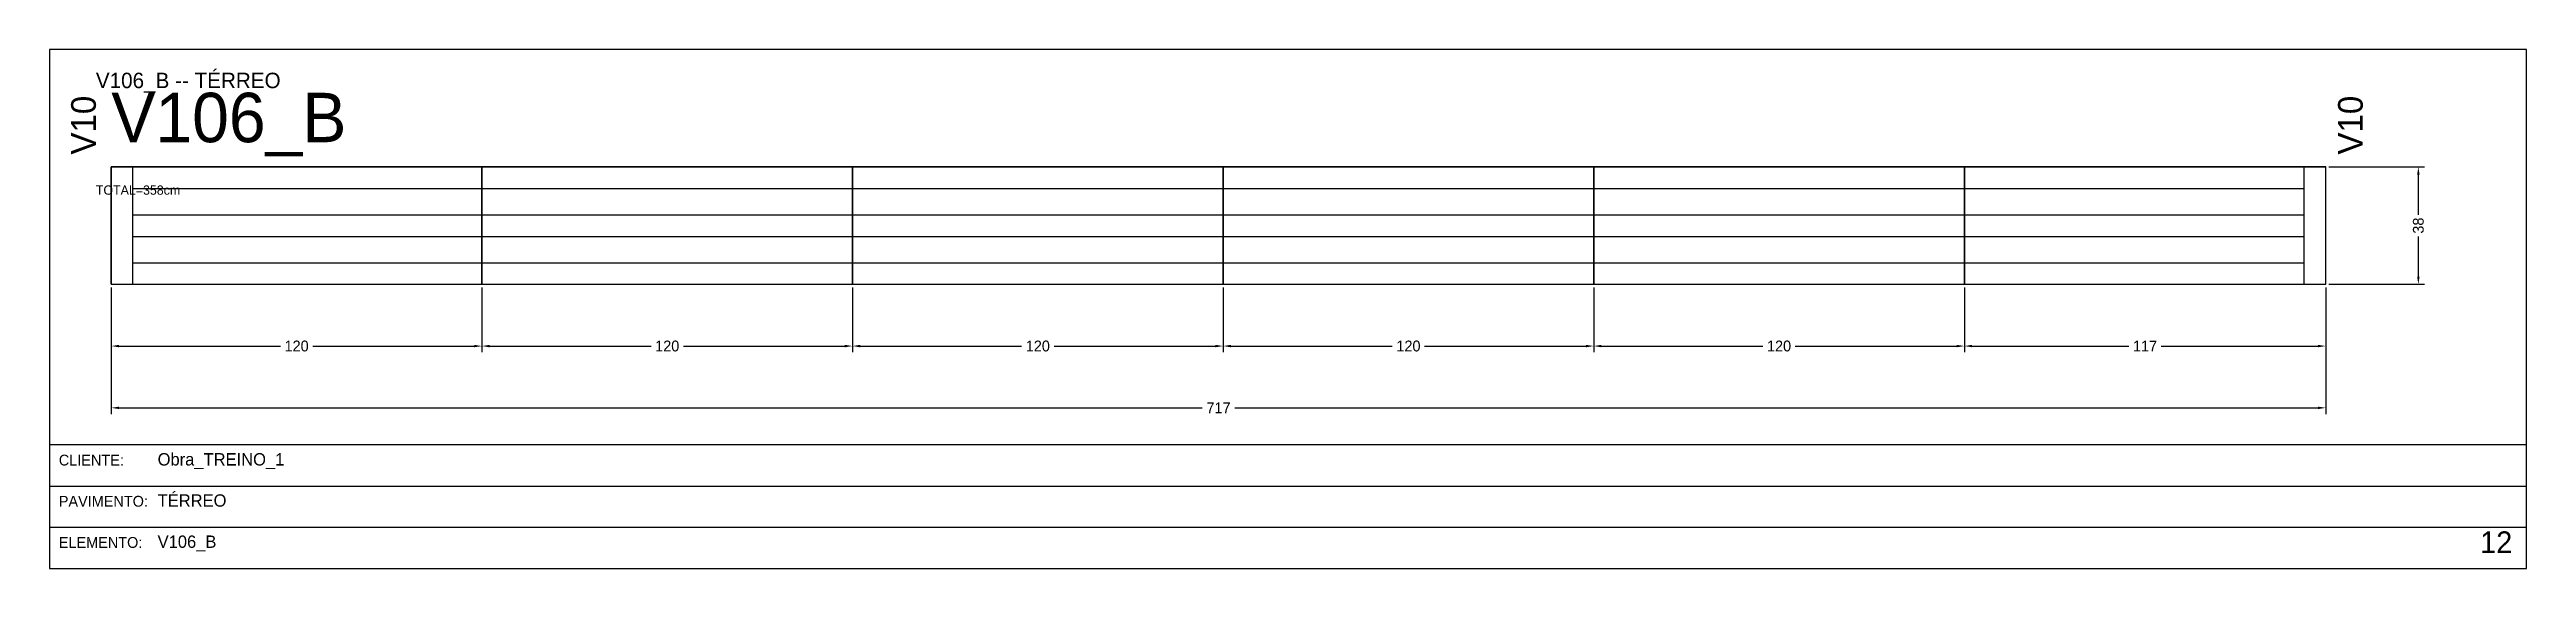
# Model space of a CAD drawing. Header units: metres. Extents: x 0 to 3268, y -4496 to 124.
# Drawn here: x 2466 to 3268, y -728 to -560 of the extents above; entities that cross this region are included whole.
import ezdxf

# ---------------------------------------------------------------- set-up
doc = ezdxf.new("R2010")
doc.units = ezdxf.units.M
for name, color, linetype in [('5', 5, 'Continuous'), ('BORDA_CELULA', 9, 'Continuous'), ('CARIMBO', 9, 'Continuous'), ('COTA', 241, 'Continuous'), ('NOMENCLATURA', 7, 'Continuous'), ('Painéis', 200, 'Continuous'), ('SARR_2.2x7', 40, 'Continuous')]:
    doc.layers.add(name, color=color, linetype=linetype)
doc.dimstyles.new('COTA', dxfattribs={"dimtxt": 3.5, "dimasz": 2.5, "dimexe": 2, "dimexo": 1, "dimgap": 0.9, "dimtad": 1, "dimdec": 0, "dimrnd": 1, "dimcen": 2.5, "dimclrd": 4, "dimclre": 4, "dimclrt": 4, "dimazin": 3, "dimtfac": 1, "dimtmove": 0, "dimatfit": 3})

msp = doc.modelspace()

# ---------------------------------------------------------------- texts
at = {"layer": '5'}
for p in [(2481, -594), (3215, -594)]:
    msp.add_text('V10', height=8, rotation=90, dxfattribs=at).set_placement(p)
at = {"layer": 'CARIMBO', "color": 9}
for s, p in [('CLIENTE:', (2469, -694.67)), ('PAVIMENTO:', (2469, -708)), ('ELEMENTO:', (2469, -721.33))]:
    msp.add_text(s, height=3.5, dxfattribs=at).set_placement(p)
at = {"layer": 'CARIMBO', "color": 2}
for s, p in [('Obra_TREINO_1', (2501, -694.67)), ('TÉRREO', (2501, -708)), ('V106_B', (2501, -721.33))]:
    msp.add_text(s, height=4, dxfattribs=at).set_placement(p)
at = {"layer": 'CARIMBO', "color": 3}
msp.add_text('12', height=7, dxfattribs=at).set_placement((3253, -723))
at = {"layer": 'COTA'}
msp.add_text('TOTAL=358cm', height=3, dxfattribs=at).set_placement((2481, -607))
at = {"layer": 'NOMENCLATURA'}
for s, height, p in [('V106_B -- TÉRREO', 5, (2481, -572.5)), ('V106_B', 16, (2486, -590))]:
    msp.add_text(s, height=height, dxfattribs=at).set_placement(p)

# ---------------------------------------------------------------- blocks, each defined once
blk = doc.blocks.new('_CLOSEDFILLED')
at = {"color": 0, "linetype": 'BYBLOCK'}
blk.add_solid([(-1, 0.16), (0, 0), (-1, -0.16)], dxfattribs=at)
blk = doc.blocks.new('*D108')
at = {"color": 4}
for p, q in [((2486, -637), (2486, -658)), ((2606, -637), (2606, -658)), ((2488.5, -656), (2540.75, -656)), ((2551.25, -656), (2603.5, -656))]:
    blk.add_line(p, q, dxfattribs=at)
at = {"layer": 'Defpoints'}
for p in [(2486, -636), (2606, -636), (2486, -656)]:
    blk.add_point(p, dxfattribs=at)
at = {"layer": 'COTA', "color": 4, "xscale": 2.5, "yscale": 2.5, "rotation": 180}
blk.add_blockref('_CLOSEDFILLED', (2486, -656), dxfattribs=at)
at = {"layer": 'COTA', "color": 4, "xscale": 2.5, "yscale": 2.5}
blk.add_blockref('_CLOSEDFILLED', (2606, -656), dxfattribs=at)
at = {"layer": 'COTA', "color": 4, "insert": (2546, -656), "char_height": 3.5, "attachment_point": 5}
blk.add_mtext('120', dxfattribs=at)
blk = doc.blocks.new('*D109')
at = {"color": 4}
for p, q in [((2606, -637), (2606, -658)), ((2726, -637), (2726, -658)), ((2608.5, -656), (2660.75, -656)), ((2671.25, -656), (2723.5, -656))]:
    blk.add_line(p, q, dxfattribs=at)
at = {"layer": 'Defpoints'}
for p in [(2606, -636), (2726, -636), (2606, -656)]:
    blk.add_point(p, dxfattribs=at)
at = {"layer": 'COTA', "color": 4, "xscale": 2.5, "yscale": 2.5, "rotation": 180}
blk.add_blockref('_CLOSEDFILLED', (2606, -656), dxfattribs=at)
at = {"layer": 'COTA', "color": 4, "xscale": 2.5, "yscale": 2.5}
blk.add_blockref('_CLOSEDFILLED', (2726, -656), dxfattribs=at)
at = {"layer": 'COTA', "color": 4, "insert": (2666, -656), "char_height": 3.5, "attachment_point": 5}
blk.add_mtext('120', dxfattribs=at)
blk = doc.blocks.new('*D110')
at = {"color": 4}
for p, q in [((2726, -637), (2726, -658)), ((2846, -637), (2846, -658)), ((2728.5, -656), (2780.75, -656)), ((2791.25, -656), (2843.5, -656))]:
    blk.add_line(p, q, dxfattribs=at)
at = {"layer": 'Defpoints'}
for p in [(2726, -636), (2846, -636), (2726, -656)]:
    blk.add_point(p, dxfattribs=at)
at = {"layer": 'COTA', "color": 4, "xscale": 2.5, "yscale": 2.5, "rotation": 180}
blk.add_blockref('_CLOSEDFILLED', (2726, -656), dxfattribs=at)
at = {"layer": 'COTA', "color": 4, "xscale": 2.5, "yscale": 2.5}
blk.add_blockref('_CLOSEDFILLED', (2846, -656), dxfattribs=at)
at = {"layer": 'COTA', "color": 4, "insert": (2786, -656), "char_height": 3.5, "attachment_point": 5}
blk.add_mtext('120', dxfattribs=at)
blk = doc.blocks.new('*D111')
at = {"color": 4}
for p, q in [((2846, -637), (2846, -658)), ((2966, -637), (2966, -658)), ((2848.5, -656), (2900.75, -656)), ((2911.25, -656), (2963.5, -656))]:
    blk.add_line(p, q, dxfattribs=at)
at = {"layer": 'Defpoints'}
for p in [(2846, -636), (2966, -636), (2846, -656)]:
    blk.add_point(p, dxfattribs=at)
at = {"layer": 'COTA', "color": 4, "xscale": 2.5, "yscale": 2.5, "rotation": 180}
blk.add_blockref('_CLOSEDFILLED', (2846, -656), dxfattribs=at)
at = {"layer": 'COTA', "color": 4, "xscale": 2.5, "yscale": 2.5}
blk.add_blockref('_CLOSEDFILLED', (2966, -656), dxfattribs=at)
at = {"layer": 'COTA', "color": 4, "insert": (2906, -656), "char_height": 3.5, "attachment_point": 5}
blk.add_mtext('120', dxfattribs=at)
blk = doc.blocks.new('*D112')
at = {"color": 4}
for p, q in [((2966, -637), (2966, -658)), ((3086, -637), (3086, -658)), ((2968.5, -656), (3020.75, -656)), ((3031.25, -656), (3083.5, -656))]:
    blk.add_line(p, q, dxfattribs=at)
at = {"layer": 'Defpoints'}
for p in [(2966, -636), (3086, -636), (2966, -656)]:
    blk.add_point(p, dxfattribs=at)
at = {"layer": 'COTA', "color": 4, "xscale": 2.5, "yscale": 2.5, "rotation": 180}
blk.add_blockref('_CLOSEDFILLED', (2966, -656), dxfattribs=at)
at = {"layer": 'COTA', "color": 4, "xscale": 2.5, "yscale": 2.5}
blk.add_blockref('_CLOSEDFILLED', (3086, -656), dxfattribs=at)
at = {"layer": 'COTA', "color": 4, "insert": (3026, -656), "char_height": 3.5, "attachment_point": 5}
blk.add_mtext('120', dxfattribs=at)
blk = doc.blocks.new('*D113')
at = {"color": 4}
for p, q in [((3086, -637), (3086, -658)), ((3203, -637), (3203, -658)), ((3088.5, -656), (3139.25, -656)), ((3149.75, -656), (3200.5, -656))]:
    blk.add_line(p, q, dxfattribs=at)
at = {"layer": 'Defpoints'}
for p in [(3086, -636), (3203, -636), (3086, -656)]:
    blk.add_point(p, dxfattribs=at)
at = {"layer": 'COTA', "color": 4, "xscale": 2.5, "yscale": 2.5, "rotation": 180}
blk.add_blockref('_CLOSEDFILLED', (3086, -656), dxfattribs=at)
at = {"layer": 'COTA', "color": 4, "xscale": 2.5, "yscale": 2.5}
blk.add_blockref('_CLOSEDFILLED', (3203, -656), dxfattribs=at)
at = {"layer": 'COTA', "color": 4, "insert": (3144.5, -656), "char_height": 3.5, "attachment_point": 5}
blk.add_mtext('117', dxfattribs=at)
blk = doc.blocks.new('*D114')
at = {"color": 4}
for p, q in [((2486, -637), (2486, -678)), ((3203, -637), (3203, -678)), ((2488.5, -676), (2839.25, -676)), ((2849.75, -676), (3200.5, -676))]:
    blk.add_line(p, q, dxfattribs=at)
at = {"layer": 'Defpoints'}
for p in [(2486, -636), (3203, -636), (2486, -676)]:
    blk.add_point(p, dxfattribs=at)
at = {"layer": 'COTA', "color": 4, "xscale": 2.5, "yscale": 2.5, "rotation": 180}
blk.add_blockref('_CLOSEDFILLED', (2486, -676), dxfattribs=at)
at = {"layer": 'COTA', "color": 4, "xscale": 2.5, "yscale": 2.5}
blk.add_blockref('_CLOSEDFILLED', (3203, -676), dxfattribs=at)
at = {"layer": 'COTA', "color": 4, "insert": (2844.5, -676), "char_height": 3.5, "attachment_point": 5}
blk.add_mtext('717', dxfattribs=at)
blk = doc.blocks.new('*D115')
at = {"color": 4}
for p, q in [((3204, -598), (3235, -598)), ((3233, -613.5), (3233, -600.5)), ((3233, -633.5), (3233, -620.5)), ((3204, -636), (3235, -636))]:
    blk.add_line(p, q, dxfattribs=at)
at = {"layer": 'Defpoints'}
for p in [(3203, -598), (3203, -636), (3233, -636)]:
    blk.add_point(p, dxfattribs=at)
at = {"layer": 'COTA', "color": 4, "xscale": 2.5, "yscale": 2.5}
for p, rotation in [((3233, -598), 90), ((3233, -636), 270)]:
    blk.add_blockref('_CLOSEDFILLED', p, dxfattribs=dict(at, rotation=rotation))
at = {"layer": 'COTA', "color": 4, "insert": (3233, -617), "char_height": 3.5, "attachment_point": 5, "rotation": 90}
blk.add_mtext('38', dxfattribs=at)
blk = doc.blocks.new('*D116')
at = {"color": 4}
for p, q in [((3204, -598), (3235, -598)), ((3233, -613.5), (3233, -600.5)), ((3233, -633.5), (3233, -620.5)), ((3204, -636), (3235, -636))]:
    blk.add_line(p, q, dxfattribs=at)
at = {"layer": 'Defpoints'}
for p in [(3203, -598), (3203, -636), (3233, -636)]:
    blk.add_point(p, dxfattribs=at)
at = {"layer": 'COTA', "color": 4, "xscale": 2.5, "yscale": 2.5}
for p, rotation in [((3233, -598), 90), ((3233, -636), 270)]:
    blk.add_blockref('_CLOSEDFILLED', p, dxfattribs=dict(at, rotation=rotation))
at = {"layer": 'COTA', "color": 4, "insert": (3233, -617), "char_height": 3.5, "attachment_point": 5, "rotation": 90}
blk.add_mtext('38', dxfattribs=at)
blk = doc.blocks.new('*D117')
at = {"color": 4}
for p, q in [((3204, -598), (3235, -598)), ((3233, -613.5), (3233, -600.5)), ((3233, -633.5), (3233, -620.5)), ((3204, -636), (3235, -636))]:
    blk.add_line(p, q, dxfattribs=at)
at = {"layer": 'Defpoints'}
for p in [(3203, -598), (3203, -636), (3233, -636)]:
    blk.add_point(p, dxfattribs=at)
at = {"layer": 'COTA', "color": 4, "xscale": 2.5, "yscale": 2.5}
for p, rotation in [((3233, -598), 90), ((3233, -636), 270)]:
    blk.add_blockref('_CLOSEDFILLED', p, dxfattribs=dict(at, rotation=rotation))
at = {"layer": 'COTA', "color": 4, "insert": (3233, -617), "char_height": 3.5, "attachment_point": 5, "rotation": 90}
blk.add_mtext('38', dxfattribs=at)
blk = doc.blocks.new('*D118')
at = {"color": 4}
for p, q in [((3204, -598), (3235, -598)), ((3233, -613.5), (3233, -600.5)), ((3233, -633.5), (3233, -620.5)), ((3204, -636), (3235, -636))]:
    blk.add_line(p, q, dxfattribs=at)
at = {"layer": 'Defpoints'}
for p in [(3203, -598), (3203, -636), (3233, -636)]:
    blk.add_point(p, dxfattribs=at)
at = {"layer": 'COTA', "color": 4, "xscale": 2.5, "yscale": 2.5}
for p, rotation in [((3233, -598), 90), ((3233, -636), 270)]:
    blk.add_blockref('_CLOSEDFILLED', p, dxfattribs=dict(at, rotation=rotation))
at = {"layer": 'COTA', "color": 4, "insert": (3233, -617), "char_height": 3.5, "attachment_point": 5, "rotation": 90}
blk.add_mtext('38', dxfattribs=at)
blk = doc.blocks.new('*D119')
at = {"color": 4}
for p, q in [((3204, -598), (3235, -598)), ((3233, -613.5), (3233, -600.5)), ((3233, -633.5), (3233, -620.5)), ((3204, -636), (3235, -636))]:
    blk.add_line(p, q, dxfattribs=at)
at = {"layer": 'Defpoints'}
for p in [(3203, -598), (3203, -636), (3233, -636)]:
    blk.add_point(p, dxfattribs=at)
at = {"layer": 'COTA', "color": 4, "xscale": 2.5, "yscale": 2.5}
for p, rotation in [((3233, -598), 90), ((3233, -636), 270)]:
    blk.add_blockref('_CLOSEDFILLED', p, dxfattribs=dict(at, rotation=rotation))
at = {"layer": 'COTA', "color": 4, "insert": (3233, -617), "char_height": 3.5, "attachment_point": 5, "rotation": 90}
blk.add_mtext('38', dxfattribs=at)
blk = doc.blocks.new('*D120')
at = {"color": 4}
for p, q in [((3204, -598), (3235, -598)), ((3233, -613.5), (3233, -600.5)), ((3233, -633.5), (3233, -620.5)), ((3204, -636), (3235, -636))]:
    blk.add_line(p, q, dxfattribs=at)
at = {"layer": 'Defpoints'}
for p in [(3203, -598), (3203, -636), (3233, -636)]:
    blk.add_point(p, dxfattribs=at)
at = {"layer": 'COTA', "color": 4, "xscale": 2.5, "yscale": 2.5}
for p, rotation in [((3233, -598), 90), ((3233, -636), 270)]:
    blk.add_blockref('_CLOSEDFILLED', p, dxfattribs=dict(at, rotation=rotation))
at = {"layer": 'COTA', "color": 4, "insert": (3233, -617), "char_height": 3.5, "attachment_point": 5, "rotation": 90}
blk.add_mtext('38', dxfattribs=at)

# ---------------------------------------------------------------- dimensions: what is measured, and where the dimension line sits
at = {"layer": 'COTA'}
for picture in ['*D115', '*D116', '*D117', '*D118', '*D119', '*D120']:
    dim = msp.add_linear_dim(base=(3233, -636), p1=(3203, -636), p2=(3203, -598), angle=90, dimstyle='COTA', dxfattribs=at)
    dim.commit()
    dim.dimension.update_dxf_attribs({"geometry": picture, "text_midpoint": (3233, -617)})
for base, p1, p2, picture, middle in [((2486, -656), (2486, -636), (2606, -636), '*D108', (2546, -656)), ((2486, -676), (2486, -636), (3203, -636), '*D114', (2844.5, -676)), ((2606, -656), (2606, -636), (2726, -636), '*D109', (2666, -656)), ((2726, -656), (2726, -636), (2846, -636), '*D110', (2786, -656)), ((2846, -656), (2846, -636), (2966, -636), '*D111', (2906, -656)), ((2966, -656), (2966, -636), (3086, -636), '*D112', (3026, -656)), ((3086, -656), (3086, -636), (3203, -636), '*D113', (3144.5, -656))]:
    dim = msp.add_linear_dim(base=base, p1=p1, p2=p2, dimstyle='COTA', dxfattribs=at)
    dim.commit()
    dim.dimension.update_dxf_attribs({"geometry": picture, "text_midpoint": middle})

# ---------------------------------------------------------------- linework, layer by layer
at = {"layer": 'BORDA_CELULA'}
for points in [[(2466, -728), (3268, -728), (3268, -560), (2466, -560)], [(2466, -728), (3268, -728), (3268, -688), (2466, -688)]]:
    msp.add_lwpolyline(points, close=True, dxfattribs=at)
at = {"layer": 'CARIMBO'}
for p, q in [((2466, -701.33), (3268, -701.33)), ((2466, -714.67), (3268, -714.67)), ((2466, -728), (3268, -728))]:
    msp.add_line(p, q, dxfattribs=at)
at = {"layer": 'Painéis'}
for points in [[(2486, -636), (2486, -598)], [(2486, -598), (2606, -598)], [(2486, -636), (2606, -636), (2606, -598), (2486, -598), (2486, -636)], [(2606, -636), (2606, -598)], [(2606, -598), (2726, -598)], [(2606, -636), (2726, -636), (2726, -598), (2606, -598), (2606, -636)], [(2726, -636), (2726, -598)], [(2726, -598), (2846, -598)], [(2726, -636), (2846, -636), (2846, -598), (2726, -598), (2726, -636)], [(2846, -636), (2846, -598)], [(2846, -598), (2966, -598)], [(2846, -636), (2966, -636), (2966, -598), (2846, -598), (2846, -636)], [(2966, -636), (2966, -598)], [(2966, -598), (3086, -598)], [(2966, -636), (3086, -636), (3086, -598), (2966, -598), (2966, -636)], [(3086, -636), (3086, -598)], [(3086, -598), (3203, -598)], [(3086, -636), (3203, -636), (3203, -598), (3086, -598), (3086, -636)], [(3203, -636), (3203, -598)], [(2486, -636), (2606, -636)], [(2606, -636), (2726, -636)], [(2726, -636), (2846, -636)], [(2846, -636), (2966, -636)], [(2966, -636), (3086, -636)], [(3086, -636), (3203, -636)]]:
    msp.add_lwpolyline(points, dxfattribs=at)
at = {"layer": 'SARR_2.2x7'}
for points in [[(2493, -636), (2493, -598)], [(3196, -636), (3196, -598)], [(2493, -605), (2606, -605)], [(2606, -605), (2726, -605)], [(2726, -605), (2846, -605)], [(2846, -605), (2966, -605)], [(2966, -605), (3086, -605)], [(3086, -605), (3196, -605)], [(2493, -613.5), (2606, -613.5)], [(2606, -613.5), (2726, -613.5)], [(2726, -613.5), (2846, -613.5)], [(2846, -613.5), (2966, -613.5)], [(2966, -613.5), (3086, -613.5)], [(3086, -613.5), (3196, -613.5)], [(2493, -620.5), (2606, -620.5)], [(2606, -620.5), (2726, -620.5)], [(2726, -620.5), (2846, -620.5)], [(2846, -620.5), (2966, -620.5)], [(2966, -620.5), (3086, -620.5)], [(3086, -620.5), (3196, -620.5)], [(2493, -629), (2606, -629)], [(2606, -629), (2726, -629)], [(2726, -629), (2846, -629)], [(2846, -629), (2966, -629)], [(2966, -629), (3086, -629)], [(3086, -629), (3196, -629)]]:
    msp.add_lwpolyline(points, dxfattribs=at)

msp.set_redraw_order([(e.dxf.handle, doc.entitydb.next_handle()) for e in msp.query("TEXT MTEXT ATTDEF DIMENSION ARC_DIMENSION")])  # texts and dimensions are drawn at this point

doc.saveas('drawing.dxf')
